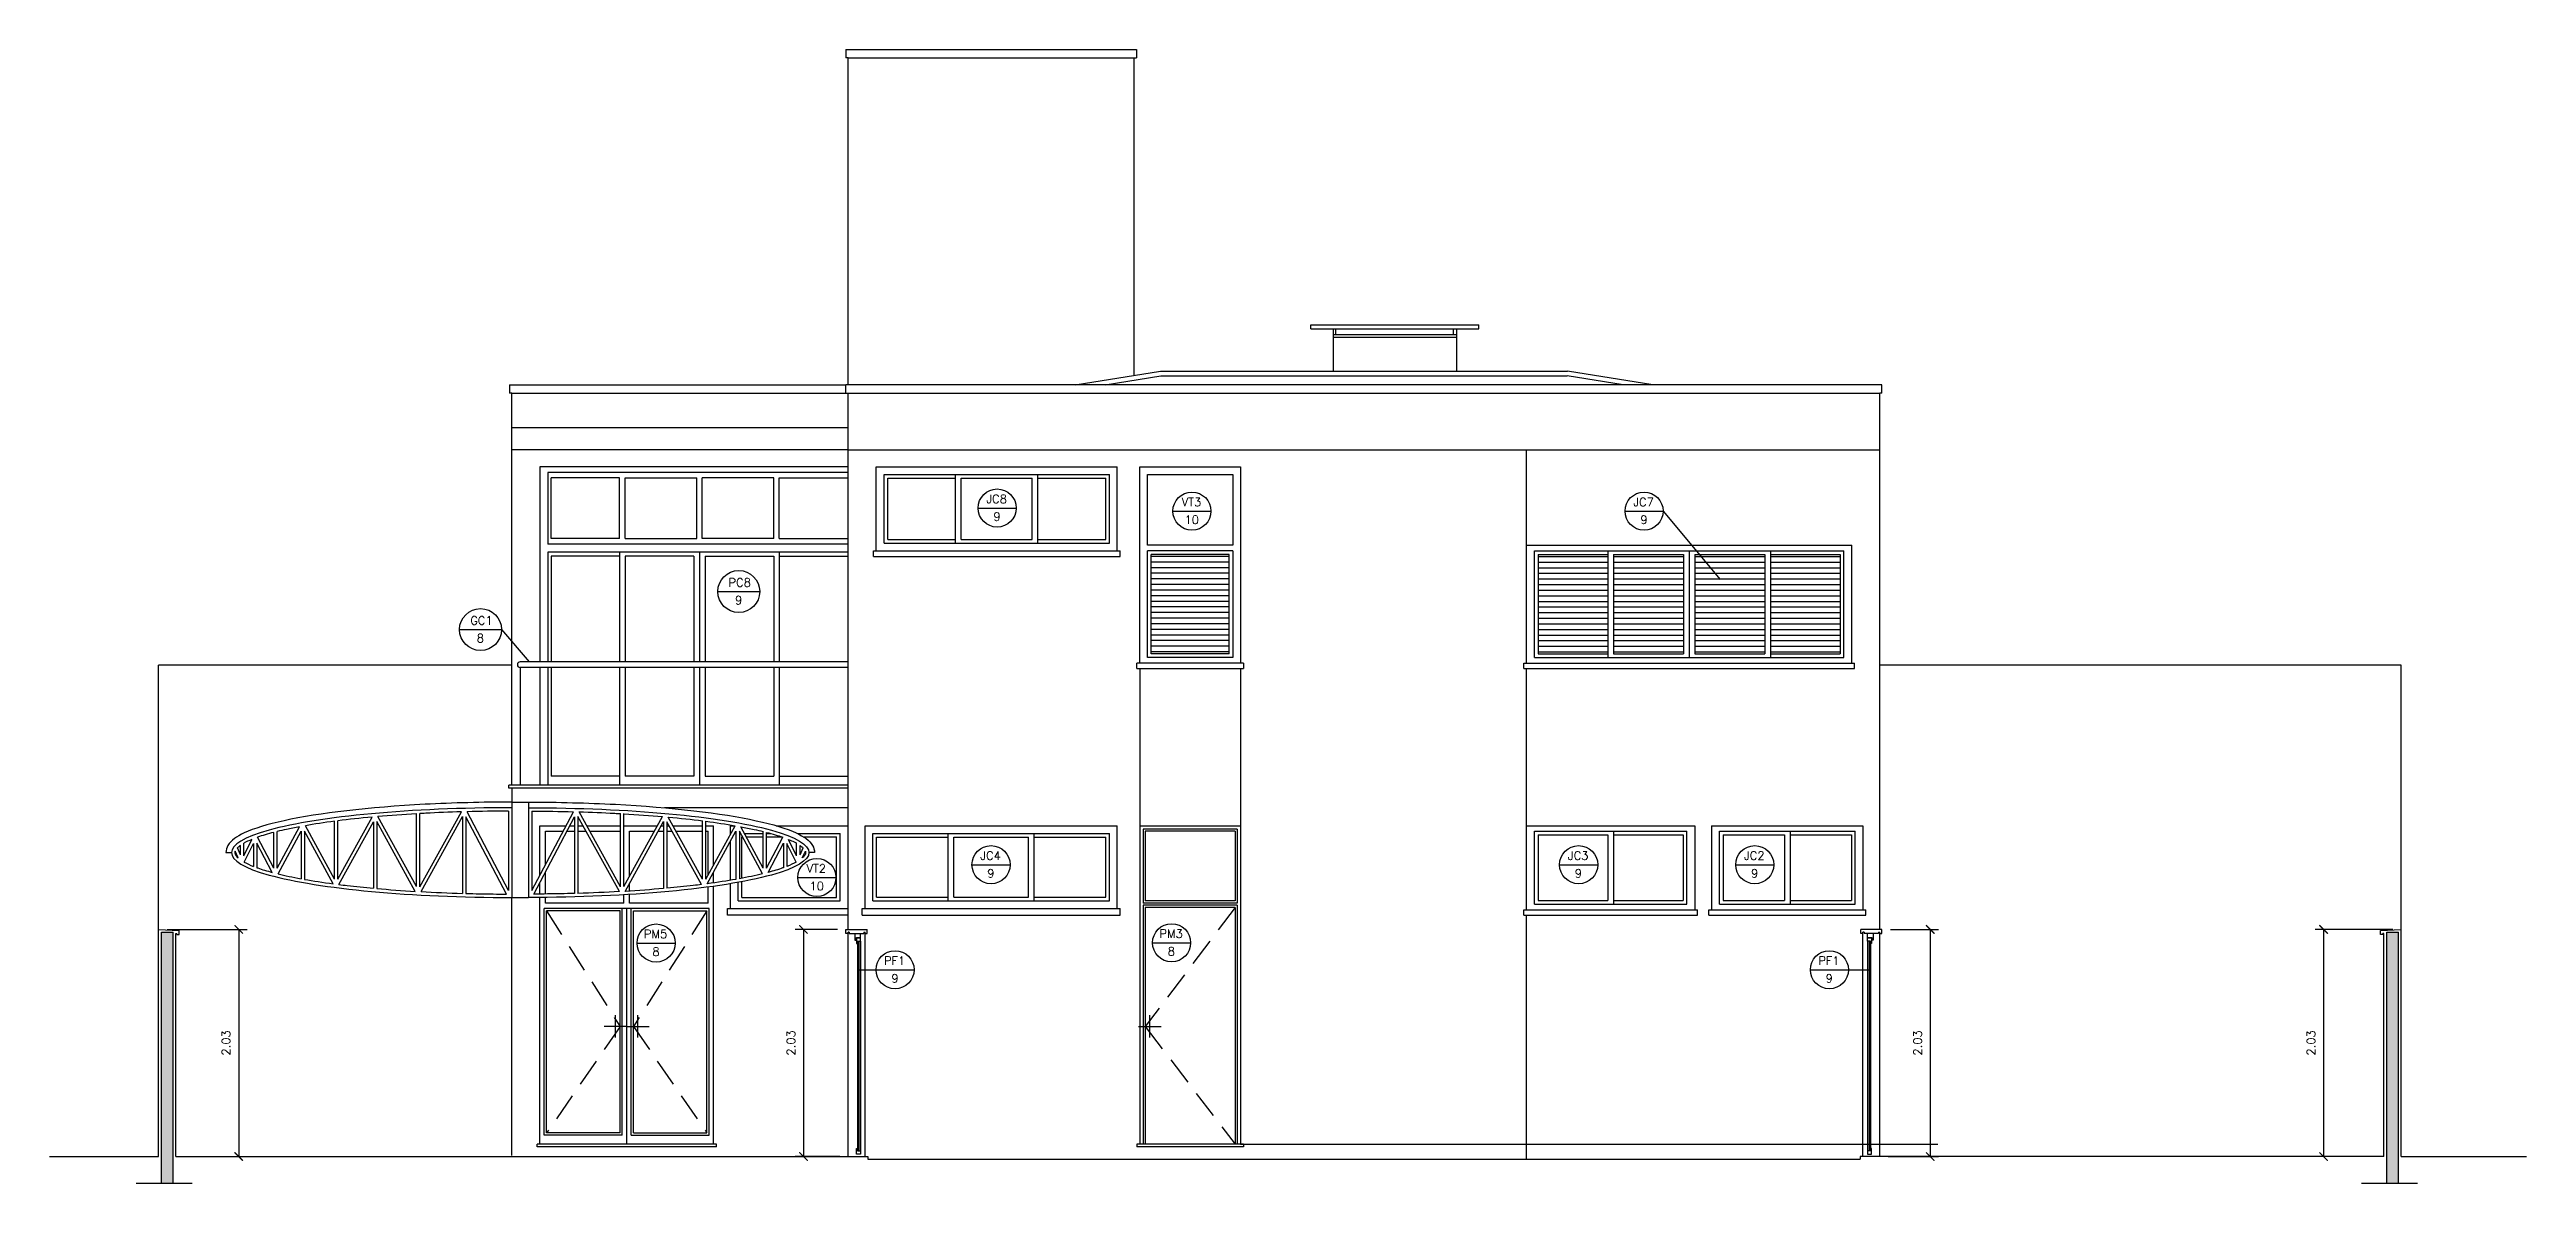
# Model space of a CAD drawing. Header units: millimetres. Extents: x 128 to 761, y 122 to 191.
# Drawn here: x 582.84 to 604.94, y 123.83 to 133.94 of the extents above; entities that cross this region are included whole.
import ezdxf

# ---------------------------------------------------------------- set-up
doc = ezdxf.new("R2010")
doc.units = ezdxf.units.MM
doc.linetypes.add('HIDDEN', pattern=[0.375, 0.25, -0.125])
for name, color, linetype in [('ALV', 5, 'Continuous'), ('CAIX', 2, 'Continuous'), ('CAIXN', 7, 'Continuous'), ('COTAS', 1, 'Continuous'), ('LPROJ', 7, 'HIDDEN'), ('LVISTA', 1, 'Continuous'), ('LVISTA01', 8, 'Continuous'), ('LVISTA02', 1, 'Continuous'), ('LVISTA025', 3, 'Continuous'), ('LVISTA03', 4, 'Continuous'), ('METAL', 5, 'Continuous'), ('NOTAS', 2, 'Continuous'), ('REVEST', 2, 'Continuous'), ('SOLID', 8, 'Continuous')]:
    doc.layers.add(name, color=color, linetype=linetype)
doc.styles.add('60-50', font='romans.shx', dxfattribs={"height": 0.075})
doc.dimstyles.new('50', dxfattribs={"dimtxt": 0.1, "dimasz": 2.5, "dimexe": 1.25, "dimexo": 0.625, "dimgap": 0.075, "dimtad": 1, "dimzin": 0, "dimdsep": 46, "dimtxsty": '60-50', "dimcen": 2.5, "dimclrt": 3, "dimadec": 0, "dimazin": 0, "dimtfac": 1, "dimtmove": 0, "dimatfit": 3, "dimfxl": 1, "dimarcsym": 0})

msp = doc.modelspace()

# ---------------------------------------------------------------- texts
at = {"layer": 'CAIXN', "color": 2, "ltscale": 0.5, "char_height": 0.075, "attachment_point": 5, "style": '60-50'}
for s, insert in [('JC8', (591.2916, 129.9283)), ('VT3', (593.0287, 129.9003)), ('JC7', (597.0611, 129.9003)), ('9', (591.2944, 129.7706)), ('10', (593.0315, 129.7426)), ('9', (597.0639, 129.7426)), ('PC8', (589, 129.1835)), ('9', (588.9902, 129.0259)), ('GC1', (586.6968, 128.8447)), ('8', (586.687, 128.687)), ('VT2', (589.6837, 126.634)), ('JC4', (591.2371, 126.7478)), ('9', (591.2399, 126.5901)), ('JC3', (596.4778, 126.7478)), ('9', (596.4805, 126.5901)), ('JC2', (598.0483, 126.7478)), ('9', (598.0511, 126.5901)), ('10', (589.6865, 126.4763)), ('PM5', (588.25, 126.0497)), ('8', (588.2528, 125.892)), ('PM3', (592.8473, 126.052)), ('8', (592.8501, 125.8943)), ('PF1', (590.3813, 125.8113)), ('PF1', (598.714, 125.8113)), ('9', (590.3841, 125.6536)), ('9', (598.7167, 125.6536))]:
    msp.add_mtext(s, dxfattribs=dict(at, insert=insert))

# ---------------------------------------------------------------- blocks, each defined once
blk = doc.blocks.new('_ARCHTICK')
at = {"color": 0, "linetype": 'ByBlock', "const_width": 0.15}
blk.add_lwpolyline([(-0.5, -0.5), (0.5, 0.5)], dxfattribs=at)
blk = doc.blocks.new('*D518')
at = {"layer": 'COTAS', "color": 0, "lineweight": -2}
for p, q in [((583.893, 126.09), (584.607, 126.09)), ((584.532, 126.09), (584.532, 124.065)), ((584.046, 124.065), (584.607, 124.065))]:
    blk.add_line(p, q, dxfattribs=at)
at = {"layer": 'DEFPOINTS', "color": 0}
for p in [(583.818, 126.09), (583.971, 124.065), (584.532, 124.065)]:
    blk.add_point(p, dxfattribs=at)
at = {"layer": 'COTAS', "color": 0, "lineweight": -2, "xscale": 0.075, "yscale": 0.075, "zscale": 0.075}
for p, rotation in [((584.532, 126.09), 90), ((584.532, 124.065), 270)]:
    blk.add_blockref('_ARCHTICK', p, dxfattribs=dict(at, rotation=rotation))
at = {"layer": 'COTAS', "color": 3, "insert": (584.419, 125.078), "char_height": 0.075, "attachment_point": 5, "rotation": 90, "style": '60-50'}
blk.add_mtext('2.03', dxfattribs=at)
blk = doc.blocks.new('*D519')
at = {"layer": 'COTAS', "color": 0, "lineweight": -2}
for p, q in [((603.743, 126.09), (603.051, 126.09)), ((603.126, 126.09), (603.126, 124.065)), ((603.589, 124.065), (603.051, 124.065))]:
    blk.add_line(p, q, dxfattribs=at)
at = {"layer": 'DEFPOINTS', "color": 0}
for p in [(603.818, 126.09), (603.126, 124.065), (603.664, 124.065)]:
    blk.add_point(p, dxfattribs=at)
at = {"layer": 'COTAS', "color": 0, "lineweight": -2, "xscale": 0.075, "yscale": 0.075, "zscale": 0.075}
for p, rotation in [((603.126, 126.09), 90), ((603.126, 124.065), 270)]:
    blk.add_blockref('_ARCHTICK', p, dxfattribs=dict(at, rotation=rotation))
at = {"layer": 'COTAS', "color": 3, "insert": (603.014, 125.078), "char_height": 0.075, "attachment_point": 5, "rotation": 90, "style": '60-50'}
blk.add_mtext('2.03', dxfattribs=at)
blk = doc.blocks.new('*D520')
at = {"layer": 'COTAS', "color": 0, "lineweight": -2}
for p, q in [((599.263, 126.09), (599.693, 126.09)), ((599.618, 126.09), (599.618, 124.065)), ((599.243, 124.065), (599.693, 124.065))]:
    blk.add_line(p, q, dxfattribs=at)
at = {"layer": 'DEFPOINTS', "color": 0}
for p in [(599.188, 126.09), (599.168, 124.065), (599.618, 124.065)]:
    blk.add_point(p, dxfattribs=at)
at = {"layer": 'COTAS', "color": 0, "lineweight": -2, "xscale": 0.075, "yscale": 0.075, "zscale": 0.075}
for p, rotation in [((599.618, 126.09), 90), ((599.618, 124.065), 270)]:
    blk.add_blockref('_ARCHTICK', p, dxfattribs=dict(at, rotation=rotation))
at = {"layer": 'COTAS', "color": 3, "insert": (599.505, 125.078), "char_height": 0.075, "attachment_point": 5, "rotation": 90, "style": '60-50'}
blk.add_mtext('2.03', dxfattribs=at)
blk = doc.blocks.new('*D521')
at = {"layer": 'COTAS', "color": 0, "lineweight": -2}
for p, q in [((589.873, 126.09), (589.494, 126.09)), ((589.569, 126.09), (589.569, 124.065)), ((589.893, 124.065), (589.494, 124.065))]:
    blk.add_line(p, q, dxfattribs=at)
at = {"layer": 'DEFPOINTS', "color": 0}
for p in [(589.948, 126.09), (589.569, 124.065), (589.968, 124.065)]:
    blk.add_point(p, dxfattribs=at)
at = {"layer": 'COTAS', "color": 0, "lineweight": -2, "xscale": 0.075, "yscale": 0.075, "zscale": 0.075}
for p, rotation in [((589.569, 126.09), 90), ((589.569, 124.065), 270)]:
    blk.add_blockref('_ARCHTICK', p, dxfattribs=dict(at, rotation=rotation))
at = {"layer": 'COTAS', "color": 3, "insert": (589.457, 125.078), "char_height": 0.075, "attachment_point": 5, "rotation": 90, "style": '60-50'}
blk.add_mtext('2.03', dxfattribs=at)

# ---------------------------------------------------------------- dimensions: what is measured, and where the dimension line sits
at = {"layer": 'COTAS'}
for base, p1, p2, picture, middle in [((584.5317130053, 124.0651620173), (583.817647299, 126.0901620173), (583.9713770025, 124.0651620173), '*D518', (584.4192130053, 125.0776620173)), ((589.569208, 124.065162), (589.947647, 126.090163), (589.967647, 124.065162), '*D521', (589.456708, 125.077663)), ((599.617626, 124.065162), (599.187647, 126.090163), (599.167647, 124.065162), '*D520', (599.505126, 125.077663)), ((603.1262277573, 124.0651620173), (603.817647299, 126.0901620173), (603.6639175955, 124.0651620173), '*D519', (603.0137277573, 125.0776620173))]:
    dim = msp.add_linear_dim(base=base, p1=p1, p2=p2, angle=90, dimstyle='50', override={"dimasz": 0.075, "dimexe": 0.075, "dimexo": 0.075, "dimzin": 4, "dimblk1": 'ARCHTICK', "dimblk2": 'ARCHTICK', "dimsah": 1, "dimtofl": 0, "dimtmove": 2}, dxfattribs=at)
    dim.commit()
    dim.dimension.update_dxf_attribs({"geometry": picture, "text_midpoint": middle})

# ---------------------------------------------------------------- hatches: boundary and pattern name
at = {"layer": 'SOLID'}
h = msp.add_hatch(color=256, dxfattribs=at)
h.paths.add_polyline_path([(583.9464, 126.0652), (583.8426, 126.0652), (583.8426, 123.8252), (583.9464, 123.8252)])
h.paths.add_polyline_path([(603.6889, 123.8252), (603.7926, 123.8252), (603.7926, 126.0652), (603.6889, 126.0652)])

# ---------------------------------------------------------------- linework, layer by layer
msp.add_line((593.4676, 124.1752), (599.6844, 124.1752))
at = {"layer": 'ALV'}
for p, q in [((583.8426, 126.0652), (583.9464, 126.0652)), ((583.8426, 123.8252), (583.8426, 126.0652)), ((583.9464, 123.8252), (583.9464, 126.0652)), ((603.6889, 126.0652), (603.7926, 126.0652)), ((603.6889, 123.8252), (603.6889, 126.0652)), ((603.7926, 123.8252), (603.7926, 126.0652))]:
    msp.add_line(p, q, dxfattribs=at)
at = {"layer": 'CAIX'}
for p, q in [((590.0516, 125.9827), (590.0516, 124.1364)), ((590.0616, 125.9852), (590.0616, 124.1164)), ((599.0737, 125.9852), (599.0737, 124.1164)), ((599.0837, 125.9827), (599.0837, 124.1364))]:
    msp.add_line(p, q, dxfattribs=at)
for points in [[(590.0256, 126.0552), (590.0256, 125.9952), (590.0356, 125.9952), (590.0356, 126.0152), (590.0766, 126.0152), (590.0766, 126.0552)], [(599.1097, 126.0552), (599.1097, 125.9952), (599.0997, 125.9952), (599.0997, 126.0152), (599.0587, 126.0152), (599.0587, 126.0552)]]:
    msp.add_lwpolyline(points, dxfattribs=at)
for points in [[(590.0416, 126.0152), (590.0416, 125.9652), (590.0516, 125.9652), (590.0516, 125.9852), (590.0666, 125.9852), (590.0666, 125.9852), (590.0766, 125.9852), (590.0766, 126.0152)], [(599.0937, 126.0152), (599.0937, 125.9652), (599.0837, 125.9652), (599.0837, 125.9852), (599.0687, 125.9852), (599.0687, 125.9852), (599.0587, 125.9852), (599.0587, 126.0152)], [(590.0416, 124.0864), (590.0416, 124.1364), (590.0516, 124.1364), (590.0516, 124.1164), (590.0666, 124.1164), (590.0666, 124.1164), (590.0766, 124.1164), (590.0766, 124.0864)], [(599.0937, 124.0864), (599.0937, 124.1364), (599.0837, 124.1364), (599.0837, 124.1164), (599.0687, 124.1164), (599.0687, 124.1164), (599.0587, 124.1164), (599.0587, 124.0864)]]:
    msp.add_lwpolyline(points, close=True, dxfattribs=at)
at = {"layer": 'CAIXN', "color": 8, "ltscale": 0.5}
for p, q in [((591.1262, 129.8474), (591.4662, 129.8474)), ((592.8633, 129.8195), (593.2033, 129.8195)), ((596.8957, 129.8195), (597.2357, 129.8195)), ((597.2357, 129.8195), (597.7444, 129.2114)), ((588.805, 129.1027), (589.179, 129.1027)), ((586.5018, 128.7638), (586.8758, 128.7638)), ((586.8758, 128.7638), (587.1219, 128.4752)), ((591.0717, 126.6669), (591.4117, 126.6669)), ((596.3124, 126.6669), (596.6524, 126.6669)), ((597.8829, 126.6669), (598.2229, 126.6669)), ((589.5183, 126.5532), (589.8583, 126.5532)), ((588.0846, 125.9688), (588.4246, 125.9688)), ((592.6819, 125.9711), (593.0219, 125.9711)), ((590.0616, 125.7304), (590.5559, 125.7304)), ((598.5486, 125.7304), (599.0737, 125.7304))]:
    msp.add_line(p, q, dxfattribs=at)
for centre, radius in [((591.2962, 129.8474), 0.17), ((593.0333, 129.8195), 0.17), ((597.0657, 129.8195), 0.17), ((588.992, 129.1027), 0.187), ((586.6888, 128.7638), 0.187), ((591.2417, 126.6669), 0.17), ((596.4824, 126.6669), 0.17), ((598.0529, 126.6669), 0.17), ((589.6883, 126.5532), 0.17), ((588.2546, 125.9688), 0.17), ((592.8519, 125.9711), 0.17), ((590.3859, 125.7304), 0.17), ((598.7186, 125.7304), 0.17)]:
    msp.add_circle(centre, radius, dxfattribs=at)
at = {"layer": 'LPROJ'}
for p, q in [((587.2776, 126.2552), (587.9326, 125.2252)), ((588.7076, 126.2552), (588.0526, 125.2252)), ((593.4176, 126.2852), (592.6176, 125.2252)), ((587.9326, 125.2252), (587.2776, 124.2752)), ((588.0526, 125.2252), (588.7076, 124.2752)), ((592.6176, 125.2252), (593.4176, 124.1752))]:
    msp.add_line(p, q, dxfattribs=at)
at = {"layer": 'LVISTA'}
for p, q in [((589.9676, 133.8602), (592.5176, 133.8602)), ((594.2926, 131.4452), (595.3926, 131.4452)), ((594.3176, 131.3952), (594.3176, 131.4452)), ((595.3676, 131.3952), (595.3676, 131.4452)), ((594.2926, 131.3952), (595.3926, 131.3952)), ((594.2926, 131.3702), (595.3926, 131.3702))]:
    msp.add_line(p, q, dxfattribs=at)
at = {"layer": 'LVISTA01'}
for p, q in [((586.9676, 130.8702), (589.9476, 130.8702)), ((589.9676, 130.3652), (599.1676, 130.3652)), ((596.0176, 129.5152), (596.0176, 130.3652)), ((587.2876, 130.1652), (587.2876, 129.5252)), ((589.9676, 130.1652), (587.2876, 130.1652)), ((587.9295, 130.1152), (587.3201, 130.1152)), ((587.3201, 129.5752), (587.3201, 130.1152)), ((587.9295, 129.5752), (587.9295, 130.1152)), ((587.9795, 129.5752), (587.9795, 130.1152)), ((587.9795, 130.1152), (588.6164, 130.1152)), ((588.6164, 129.5752), (588.6164, 130.1152)), ((589.3033, 130.1152), (588.6664, 130.1152)), ((588.6664, 129.5752), (588.6664, 130.1152)), ((589.3033, 129.5752), (589.3033, 130.1152)), ((589.3533, 130.1152), (589.9626, 130.1152)), ((589.3533, 129.5752), (589.3533, 130.1152)), ((590.2876, 130.1452), (592.2976, 130.1452)), ((590.2876, 129.5352), (590.2876, 130.1452)), ((590.3201, 129.5677), (590.3201, 130.1127)), ((590.3201, 130.1127), (590.926, 130.1127)), ((590.926, 129.5352), (590.926, 130.1452)), ((590.976, 129.5677), (590.976, 130.1127)), ((590.976, 130.1127), (591.6093, 130.1127)), ((591.6093, 129.5677), (591.6093, 130.1127)), ((591.6593, 129.5352), (591.6593, 130.1452)), ((591.6593, 130.1127), (592.2651, 130.1127)), ((592.2651, 129.5677), (592.2651, 130.1127)), ((592.2976, 129.5352), (592.2976, 130.1452)), ((592.6376, 130.1452), (593.3976, 130.1452)), ((592.6376, 129.5152), (592.6376, 130.1452)), ((593.3976, 130.1452), (593.3976, 129.5152)), ((589.9676, 129.5252), (587.2876, 129.5252)), ((589.9676, 129.4552), (587.2876, 129.4552)), ((587.2876, 129.4552), (587.2876, 128.4752)), ((587.9295, 129.5752), (587.3201, 129.5752)), ((587.9295, 129.4552), (587.9295, 128.4752)), ((587.9795, 129.5752), (588.6164, 129.5752)), ((588.6414, 129.4552), (588.6414, 128.4752)), ((589.3033, 129.5752), (588.6664, 129.5752)), ((589.3533, 129.5752), (589.9626, 129.5752)), ((589.3533, 129.4552), (589.3533, 128.4752)), ((590.2876, 129.5352), (592.2976, 129.5352)), ((590.3201, 129.5677), (590.926, 129.5677)), ((590.976, 129.5677), (591.6093, 129.5677)), ((591.6593, 129.5677), (592.2651, 129.5677)), ((593.3976, 129.5152), (592.6376, 129.5152)), ((592.6376, 128.5152), (592.6376, 129.4652)), ((593.3976, 129.4652), (592.6376, 129.4652)), ((593.3976, 129.4652), (593.3976, 128.5152)), ((596.0876, 129.4652), (598.8476, 129.4652)), ((596.0876, 128.5152), (596.0876, 129.4652)), ((596.7426, 129.4652), (596.7426, 128.5152)), ((597.4676, 129.4652), (597.4676, 128.5152)), ((598.1926, 129.4652), (598.1926, 128.5152)), ((598.8476, 128.5152), (598.8476, 129.4652)), ((587.3201, 129.4192), (587.3201, 128.4752)), ((587.9295, 129.4192), (587.3201, 129.4192)), ((588.5914, 129.4192), (587.9795, 129.4192)), ((587.9795, 129.4192), (587.9795, 128.4752)), ((588.5914, 129.4192), (588.5914, 128.4752)), ((588.6914, 129.4192), (589.3033, 129.4192)), ((588.6914, 129.4192), (588.6914, 128.4752)), ((589.3033, 129.4192), (589.3033, 128.4752)), ((589.3533, 129.4192), (589.9626, 129.4192)), ((592.6704, 128.5477), (592.6704, 129.4327)), ((593.3649, 129.4327), (592.6704, 129.4327)), ((593.3649, 129.4152), (592.6704, 129.4152)), ((593.3649, 129.3652), (592.6704, 129.3652)), ((593.3649, 129.3152), (592.6704, 129.3152)), ((593.3649, 129.2652), (592.6704, 129.2652)), ((593.3649, 128.5477), (593.3649, 129.4327)), ((596.1201, 129.4327), (596.1201, 128.5477)), ((596.1201, 129.4327), (596.7426, 129.4327)), ((596.1201, 129.4152), (596.7426, 129.4152)), ((596.1201, 129.3652), (596.7426, 129.3652)), ((596.1201, 129.3152), (596.7426, 129.3152)), ((596.1201, 129.2652), (596.7426, 129.2652)), ((596.7926, 129.4327), (596.7926, 128.5477)), ((596.7926, 129.4327), (597.4176, 129.4327)), ((596.7926, 129.4152), (597.4176, 129.4152)), ((596.7926, 129.3652), (597.4176, 129.3652)), ((596.7926, 129.3152), (597.4176, 129.3152)), ((596.7926, 129.2652), (597.4176, 129.2652)), ((597.4176, 129.4327), (597.4176, 128.5477)), ((597.5176, 129.4327), (597.5176, 128.5477)), ((597.5176, 129.4327), (598.1426, 129.4327)), ((597.5176, 129.4152), (598.1426, 129.4152)), ((597.5176, 129.3652), (598.1426, 129.3652)), ((597.5176, 129.3152), (598.1426, 129.3152)), ((597.5176, 129.2652), (598.1426, 129.2652)), ((598.1426, 129.4327), (598.1426, 128.5477)), ((598.1926, 129.4327), (598.8151, 129.4327)), ((598.1926, 129.4152), (598.8151, 129.4152)), ((598.1926, 129.3652), (598.8151, 129.3652)), ((598.1926, 129.3152), (598.8151, 129.3152)), ((598.1926, 129.2652), (598.8151, 129.2652)), ((598.8151, 129.4327), (598.8151, 128.5477)), ((593.3649, 129.2152), (592.6704, 129.2152)), ((593.3649, 129.1652), (592.6704, 129.1652)), ((593.3649, 129.1152), (592.6704, 129.1152)), ((593.3649, 129.0652), (592.6704, 129.0652)), ((593.3649, 129.0152), (592.6704, 129.0152)), ((596.1201, 129.2152), (596.7426, 129.2152)), ((596.1201, 129.1652), (596.7426, 129.1652)), ((596.1201, 129.1152), (596.7426, 129.1152)), ((596.1201, 129.0652), (596.7426, 129.0652)), ((596.1201, 129.0152), (596.7426, 129.0152)), ((596.7926, 129.2152), (597.4176, 129.2152)), ((596.7926, 129.1652), (597.4176, 129.1652)), ((596.7926, 129.1152), (597.4176, 129.1152)), ((596.7926, 129.0652), (597.4176, 129.0652)), ((596.7926, 129.0152), (597.4176, 129.0152)), ((597.5176, 129.2152), (598.1426, 129.2152)), ((597.5176, 129.1652), (598.1426, 129.1652)), ((597.5176, 129.1152), (598.1426, 129.1152)), ((597.5176, 129.0652), (598.1426, 129.0652)), ((597.5176, 129.0152), (598.1426, 129.0152)), ((598.1926, 129.2152), (598.8151, 129.2152)), ((598.1926, 129.1652), (598.8151, 129.1652)), ((598.1926, 129.1152), (598.8151, 129.1152)), ((598.1926, 129.0652), (598.8151, 129.0652)), ((598.1926, 129.0152), (598.8151, 129.0152)), ((593.3649, 128.9652), (592.6704, 128.9652)), ((593.3649, 128.9152), (592.6704, 128.9152)), ((593.3649, 128.8652), (592.6704, 128.8652)), ((593.3649, 128.8152), (592.6704, 128.8152)), ((596.1201, 128.9652), (596.7426, 128.9652)), ((596.1201, 128.9152), (596.7426, 128.9152)), ((596.1201, 128.8652), (596.7426, 128.8652)), ((596.1201, 128.8152), (596.7426, 128.8152)), ((596.7926, 128.9652), (597.4176, 128.9652)), ((596.7926, 128.9152), (597.4176, 128.9152)), ((596.7926, 128.8652), (597.4176, 128.8652)), ((596.7926, 128.8152), (597.4176, 128.8152)), ((597.5176, 128.9652), (598.1426, 128.9652)), ((597.5176, 128.9152), (598.1426, 128.9152)), ((597.5176, 128.8652), (598.1426, 128.8652)), ((597.5176, 128.8152), (598.1426, 128.8152)), ((598.1926, 128.9652), (598.8151, 128.9652)), ((598.1926, 128.9152), (598.8151, 128.9152)), ((598.1926, 128.8652), (598.8151, 128.8652)), ((598.1926, 128.8152), (598.8151, 128.8152)), ((593.3649, 128.7652), (592.6704, 128.7652)), ((593.3649, 128.7152), (592.6704, 128.7152)), ((593.3649, 128.6652), (592.6704, 128.6652)), ((593.3649, 128.6152), (592.6704, 128.6152)), ((596.1201, 128.7652), (596.7426, 128.7652)), ((596.1201, 128.7152), (596.7426, 128.7152)), ((596.1201, 128.6652), (596.7426, 128.6652)), ((596.1201, 128.6152), (596.7426, 128.6152)), ((596.7926, 128.7652), (597.4176, 128.7652)), ((596.7926, 128.7152), (597.4176, 128.7152)), ((596.7926, 128.6652), (597.4176, 128.6652)), ((596.7926, 128.6152), (597.4176, 128.6152)), ((597.5176, 128.7652), (598.1426, 128.7652)), ((597.5176, 128.7152), (598.1426, 128.7152)), ((597.5176, 128.6652), (598.1426, 128.6652)), ((597.5176, 128.6152), (598.1426, 128.6152)), ((598.1926, 128.7652), (598.8151, 128.7652)), ((598.1926, 128.7152), (598.8151, 128.7152)), ((598.1926, 128.6652), (598.8151, 128.6652)), ((598.1926, 128.6152), (598.8151, 128.6152)), ((583.8176, 126.0902), (583.8176, 128.4452)), ((586.9676, 128.4452), (583.8176, 128.4452)), ((587.2876, 128.4252), (587.2876, 127.3752)), ((587.3201, 128.4252), (587.3201, 127.4552)), ((587.9295, 128.4252), (587.9295, 127.3752)), ((587.9795, 128.4252), (587.9795, 127.4552)), ((588.5914, 128.4252), (588.5914, 127.4552)), ((588.6414, 128.4252), (588.6414, 127.3752)), ((588.6914, 128.4252), (588.6914, 127.4552)), ((589.3033, 128.4252), (589.3033, 127.4552)), ((589.3533, 128.4252), (589.3533, 127.3752)), ((592.5676, 128.4164), (592.5676, 127.0152)), ((593.3976, 128.5152), (592.6376, 128.5152)), ((593.3649, 128.5652), (592.6704, 128.5652)), ((593.3649, 128.5477), (592.6704, 128.5477)), ((593.4676, 128.4164), (593.4676, 127.0152)), ((596.0176, 127.0152), (596.0176, 128.4164)), ((596.0876, 128.5152), (598.8476, 128.5152)), ((596.1201, 128.5652), (596.7426, 128.5652)), ((596.1201, 128.5477), (596.7426, 128.5477)), ((596.7926, 128.5652), (597.4176, 128.5652)), ((596.7926, 128.5477), (597.4176, 128.5477)), ((597.5176, 128.5652), (598.1426, 128.5652)), ((597.5176, 128.5477), (598.1426, 128.5477)), ((598.1926, 128.5652), (598.8151, 128.5652)), ((598.1926, 128.5477), (598.8151, 128.5477)), ((603.8176, 128.4452), (599.1676, 128.4452)), ((603.8176, 126.0902), (603.8176, 128.4452)), ((587.9295, 127.4552), (587.3201, 127.4552)), ((588.5914, 127.4552), (587.9795, 127.4552)), ((588.6914, 127.4552), (589.3033, 127.4552)), ((589.3533, 127.4552), (589.9626, 127.4552)), ((590.1876, 126.9452), (592.2976, 126.9452)), ((590.1876, 126.3452), (590.1876, 126.9452)), ((590.2201, 126.3777), (590.2201, 126.9127)), ((590.2201, 126.9127), (590.8593, 126.9127)), ((590.8593, 126.3452), (590.8593, 126.9452)), ((590.9093, 126.3777), (590.9093, 126.9127)), ((590.9093, 126.9127), (591.576, 126.9127)), ((591.576, 126.3777), (591.576, 126.9127)), ((591.626, 126.3452), (591.626, 126.9452)), ((591.626, 126.9127), (592.2651, 126.9127)), ((592.2651, 126.3777), (592.2651, 126.9127)), ((592.2976, 126.3452), (592.2976, 126.9452)), ((592.5676, 127.0152), (593.4676, 127.0152)), ((592.5676, 127.0152), (592.5676, 124.1752)), ((593.4376, 126.9852), (592.5976, 126.9852)), ((592.5976, 126.9852), (592.5976, 126.3252)), ((593.4176, 126.9652), (592.6176, 126.9652)), ((592.6176, 126.9652), (592.6176, 126.3452)), ((593.4176, 126.9652), (593.4176, 126.3452)), ((593.4376, 126.9852), (593.4376, 126.3252)), ((593.4676, 127.0152), (593.4676, 124.1752)), ((596.0876, 126.3152), (596.0876, 126.9652)), ((596.0876, 126.9652), (597.4476, 126.9652)), ((596.1201, 126.9327), (596.1201, 126.3477)), ((596.1201, 126.9327), (596.7426, 126.9327)), ((596.7426, 126.9327), (596.7426, 126.3477)), ((596.7926, 126.9652), (596.7926, 126.3152)), ((596.7926, 126.9327), (597.4151, 126.9327)), ((597.4151, 126.9327), (597.4151, 126.3477)), ((597.4476, 126.3152), (597.4476, 126.9652)), ((597.7376, 126.3152), (597.7376, 126.9652)), ((597.7376, 126.9652), (598.9476, 126.9652)), ((597.7701, 126.9327), (597.7701, 126.3477)), ((597.7701, 126.9327), (598.3176, 126.9327)), ((598.3176, 126.9327), (598.3176, 126.3477)), ((598.3676, 126.9652), (598.3676, 126.3152)), ((598.3676, 126.9327), (598.9151, 126.9327)), ((598.9151, 126.9327), (598.9151, 126.3477)), ((598.9476, 126.3152), (598.9476, 126.9652)), ((590.2201, 126.3777), (590.8593, 126.3777)), ((590.9093, 126.3777), (591.576, 126.3777)), ((591.626, 126.3777), (592.2651, 126.3777)), ((590.1876, 126.3452), (592.2976, 126.3452)), ((593.4376, 126.3252), (592.5976, 126.3252)), ((592.5976, 126.3052), (592.5976, 124.1752)), ((593.4376, 126.3052), (592.5976, 126.3052)), ((593.4176, 126.3452), (592.6176, 126.3452)), ((593.4176, 126.2852), (592.6176, 126.2852)), ((592.6176, 126.2852), (592.6176, 124.1752)), ((593.4176, 126.2852), (593.4176, 124.1752)), ((593.4376, 126.3052), (593.4376, 124.1752)), ((596.0176, 124.0402), (596.0176, 126.2164)), ((596.0876, 126.3152), (597.4476, 126.3152)), ((596.1201, 126.3477), (596.7426, 126.3477)), ((596.7926, 126.3477), (597.4151, 126.3477)), ((597.7376, 126.3152), (598.9476, 126.3152)), ((597.7701, 126.3477), (598.3176, 126.3477)), ((598.3676, 126.3477), (598.9151, 126.3477))]:
    msp.add_line(p, q, dxfattribs=at)
at = {"layer": 'LVISTA02'}
for p, q in [((592.2586, 130.9452), (592.7565, 131.0261)), ((592.7565, 131.0261), (596.3808, 131.0261)), ((596.8787, 130.9452), (596.3808, 131.0261)), ((589.9676, 130.8702), (599.1676, 130.8702)), ((587.2176, 130.2152), (587.2176, 128.4752)), ((589.9676, 130.2152), (587.2176, 130.2152)), ((590.2176, 129.4652), (590.2176, 130.2152)), ((590.2176, 130.2152), (592.3676, 130.2152)), ((592.3676, 129.4652), (592.3676, 130.2152)), ((592.5676, 128.4652), (592.5676, 130.2152)), ((592.5676, 130.2152), (593.4676, 130.2152)), ((593.4676, 130.2152), (593.4676, 128.4652)), ((596.0176, 129.5152), (598.9176, 129.5152)), ((596.0176, 128.4652), (596.0176, 129.5152)), ((598.9176, 128.4652), (598.9176, 129.5152)), ((589.9676, 128.4752), (587.0426, 128.4752)), ((587.0426, 128.4252), (587.0426, 127.3752)), ((589.9676, 128.4252), (587.0426, 128.4252)), ((587.2176, 128.4252), (587.2176, 127.3752)), ((589.9676, 127.3502), (586.9676, 127.3502)), ((587.2176, 127.0152), (587.4515, 127.0152)), ((587.2176, 126.5702), (587.2176, 127.0152)), ((587.2676, 126.9652), (587.4252, 126.9652)), ((587.2676, 126.6653), (587.2676, 126.9652)), ((587.4591, 126.9652), (587.5265, 126.9652)), ((587.4853, 127.0152), (587.5265, 127.0152)), ((587.5565, 127.0152), (587.6014, 127.0152)), ((587.5565, 126.9652), (587.6291, 126.9652)), ((587.6357, 127.0152), (587.9371, 127.0152)), ((587.6634, 126.9652), (587.9371, 126.9652)), ((587.9671, 127.0152), (588.2674, 127.0152)), ((587.9671, 126.9652), (587.9676, 126.9652)), ((588.0176, 126.9652), (588.2398, 126.9652)), ((588.0176, 126.5633), (588.0176, 126.9652)), ((588.274, 126.9652), (588.3216, 126.9652)), ((588.3017, 127.0152), (588.3216, 127.0152)), ((588.3516, 127.0152), (588.3711, 127.0152)), ((588.3516, 126.9652), (588.3986, 126.9652)), ((588.4054, 127.0152), (588.6683, 127.0152)), ((588.4328, 126.9652), (588.6683, 126.9652)), ((588.6983, 127.0152), (588.7676, 127.0152)), ((588.6983, 126.9652), (588.7176, 126.9652)), ((588.7176, 126.573), (588.7176, 126.9652)), ((588.7676, 126.6647), (588.7676, 127.0152)), ((588.9176, 127.0152), (588.9588, 127.0152)), ((588.9176, 126.9396), (588.9176, 127.0152)), ((588.9176, 126.5281), (588.9176, 126.877)), ((588.9971, 126.9452), (589.0087, 126.9452)), ((589.0204, 126.9152), (589.0248, 126.9152)), ((589.0204, 126.5464), (589.0204, 126.9152)), ((589.0427, 126.9452), (589.2096, 126.9452)), ((589.0589, 126.9152), (589.2096, 126.9152)), ((589.2396, 126.9452), (589.2784, 126.9452)), ((589.2396, 126.9152), (589.3754, 126.9152)), ((589.325, 127.0152), (589.9676, 127.0152)), ((589.5143, 126.9452), (589.8976, 126.9452)), ((589.5694, 126.9152), (589.8649, 126.9152)), ((589.8649, 126.3752), (589.8649, 126.9152)), ((589.8976, 126.3452), (589.8976, 126.9452)), ((590.1176, 126.2752), (590.1176, 127.0152)), ((590.1176, 127.0152), (592.3676, 127.0152)), ((592.3676, 126.2752), (592.3676, 127.0152)), ((596.0176, 127.0152), (597.5176, 127.0152)), ((596.0176, 126.2652), (596.0176, 127.0152)), ((597.5176, 127.0152), (597.5176, 126.2652)), ((597.6676, 127.0152), (597.6676, 126.2652)), ((597.6676, 127.0152), (599.0176, 127.0152)), ((599.0176, 127.0152), (599.0176, 126.2652)), ((587.2676, 126.4059), (587.2676, 126.6008)), ((588.7676, 126.505), (588.7676, 126.602)), ((587.2176, 126.4055), (587.2176, 126.5057)), ((587.2176, 124.1752), (587.2176, 126.3755)), ((587.2676, 126.3252), (587.2676, 126.3759)), ((587.9676, 126.3252), (587.9676, 126.399)), ((588.0176, 126.4321), (588.0176, 126.5013)), ((588.0176, 126.3252), (588.0176, 126.402)), ((588.7176, 126.4981), (588.7176, 126.5104)), ((588.7176, 126.3252), (588.7176, 126.4678)), ((588.7676, 124.1752), (588.7676, 126.4747)), ((588.9176, 126.2752), (588.9176, 126.4976)), ((588.9876, 126.3452), (588.9876, 126.5097)), ((589.0204, 126.3752), (589.0204, 126.5157)), ((589.0204, 126.3752), (589.8649, 126.3752)), ((588.7276, 126.2752), (587.2576, 126.2752)), ((587.2576, 124.2552), (587.2576, 126.2752)), ((587.9676, 126.3252), (587.2676, 126.3252)), ((587.2776, 124.2752), (587.2776, 126.2552)), ((587.9326, 126.2552), (587.2776, 126.2552)), ((587.9326, 124.2752), (587.9326, 126.2552)), ((587.9526, 124.2552), (587.9526, 126.2752)), ((587.9926, 124.1752), (587.9926, 126.2752)), ((588.7176, 126.3252), (588.0176, 126.3252)), ((588.0326, 124.2552), (588.0326, 126.2752)), ((588.0526, 124.2752), (588.0526, 126.2552)), ((588.0526, 126.2552), (588.7076, 126.2552)), ((588.7076, 124.2752), (588.7076, 126.2552)), ((588.7276, 124.2552), (588.7276, 126.2752)), ((588.8926, 126.2752), (589.9676, 126.2752)), ((588.8926, 126.2164), (588.8926, 126.2752)), ((589.9676, 126.2164), (588.8926, 126.2164)), ((588.9876, 126.3452), (589.8976, 126.3452)), ((590.0766, 125.9852), (590.0766, 124.1164)), ((590.1176, 124.0652), (590.1176, 126.0552)), ((599.0176, 124.0652), (599.0176, 126.0552)), ((599.0587, 125.9852), (599.0587, 124.1164)), ((587.9526, 124.2552), (587.2576, 124.2552)), ((587.9326, 124.2752), (587.2776, 124.2752)), ((588.0326, 124.2552), (588.7276, 124.2552)), ((588.0526, 124.2752), (588.7076, 124.2752))]:
    msp.add_line(p, q, dxfattribs=at)
at = {"layer": 'LVISTA02', "color": 2}
for p, q in [((590.1926, 129.4652), (592.3926, 129.4652)), ((590.1926, 129.4164), (590.1926, 129.4652)), ((592.3926, 129.4164), (592.3926, 129.4652)), ((590.1926, 129.4164), (592.3926, 129.4164)), ((593.4926, 128.4652), (592.5426, 128.4652)), ((592.5426, 128.4164), (592.5426, 128.4652)), ((592.5426, 128.4164), (593.4926, 128.4164)), ((593.4926, 128.4652), (593.4926, 128.4164)), ((595.9926, 128.4652), (598.9426, 128.4652)), ((595.9926, 128.4164), (595.9926, 128.4652)), ((595.9926, 128.4164), (598.9426, 128.4164)), ((598.9426, 128.4164), (598.9426, 128.4652)), ((590.0926, 126.2752), (592.3926, 126.2752)), ((590.0926, 126.2164), (590.0926, 126.2752)), ((590.0926, 126.2164), (592.3926, 126.2164)), ((592.3926, 126.2164), (592.3926, 126.2752)), ((595.9926, 126.2652), (597.5426, 126.2652)), ((595.9926, 126.2164), (595.9926, 126.2652)), ((595.9926, 126.2164), (597.5426, 126.2164)), ((597.5426, 126.2164), (597.5426, 126.2652)), ((597.6426, 126.2652), (599.0426, 126.2652)), ((597.6426, 126.2164), (597.6426, 126.2652)), ((597.6426, 126.2164), (599.0426, 126.2164)), ((599.0426, 126.2164), (599.0426, 126.2652))]:
    msp.add_line(p, q, dxfattribs=at)
at = {"layer": 'LVISTA02'}
msp.add_arc((587.0426, 128.4502), 0.025, 90, 270, dxfattribs=at)
at = {"layer": 'LVISTA025'}
for p, q in [((586.9476, 130.9452), (589.9476, 130.9452)), ((586.9476, 130.9452), (586.9476, 130.8702)), ((586.9676, 130.8702), (586.9476, 130.8702)), ((586.9676, 130.5652), (586.9676, 130.8702)), ((586.9676, 127.3752), (586.9676, 130.3652)), ((589.9676, 127.3752), (586.9426, 127.3752)), ((586.9426, 127.3502), (586.9426, 127.3752)), ((586.9676, 127.3502), (586.9426, 127.3502)), ((586.9676, 127.3502), (586.9676, 127.2152)), ((589.9676, 127.1752), (588.329, 127.1752)), ((586.9676, 124.0752), (586.9676, 126.3752)), ((588.7926, 124.1752), (587.1926, 124.1752)), ((587.1926, 124.1502), (587.1926, 124.1752)), ((588.7926, 124.1502), (587.1926, 124.1502)), ((588.7926, 124.1502), (588.7926, 124.1752))]:
    msp.add_line(p, q, dxfattribs=at)
at = {"layer": 'LVISTA03'}
for p, q in [((589.9476, 133.9352), (592.5376, 133.9352)), ((589.9476, 133.9352), (589.9476, 133.8602)), ((592.5376, 133.9352), (592.5376, 133.8602)), ((589.9676, 133.8602), (589.9476, 133.8602)), ((589.9676, 131.0011), (589.9676, 133.8602)), ((589.9676, 130.9452), (589.9676, 133.8602)), ((592.5176, 131.0304), (592.5176, 133.8602)), ((592.5176, 133.8602), (592.5376, 133.8602)), ((586.9676, 130.5652), (589.9676, 130.5652)), ((586.9676, 130.3652), (586.9676, 130.5652)), ((589.9676, 130.3652), (586.9676, 130.3652))]:
    msp.add_line(p, q, dxfattribs=at)
at = {"layer": 'LVISTA03', "color": 2}
for p, q in [((594.0926, 131.4802), (595.5926, 131.4802)), ((594.0926, 131.4452), (594.0926, 131.4802)), ((594.0926, 131.4452), (594.2926, 131.4452)), ((594.2926, 131.4452), (594.2926, 131.0687)), ((595.3926, 131.4452), (595.3926, 131.0687)), ((595.3926, 131.4452), (595.5926, 131.4452)), ((595.5926, 131.4452), (595.5926, 131.4802))]:
    msp.add_line(p, q, dxfattribs=at)
at = {"layer": 'LVISTA03', "color": 5}
for p, q in [((591.9931, 130.9452), (592.753, 131.0687)), ((592.753, 131.0687), (596.3842, 131.0687)), ((597.1441, 130.9452), (596.3842, 131.0687)), ((589.9676, 130.5652), (589.9676, 130.5652))]:
    msp.add_line(p, q, dxfattribs=at)
at = {"layer": 'LVISTA03', "color": 6}
for p, q in [((599.1876, 130.9452), (589.9476, 130.9452)), ((589.9476, 130.8702), (589.9476, 130.9452)), ((589.9476, 130.8702), (589.9676, 130.8702)), ((589.9676, 126.0902), (589.9676, 130.8702)), ((599.1676, 126.0902), (599.1676, 130.8702)), ((599.1876, 130.8702), (599.1676, 130.8702)), ((599.1876, 130.8702), (599.1876, 130.9452)), ((599.1676, 130.5652), (599.1676, 130.5652)), ((586.9676, 127.2252), (587.1176, 127.2252)), ((586.9676, 127.2252), (586.9676, 126.3752)), ((587.1176, 127.2252), (587.1176, 126.3752)), ((584.4183, 126.7752), (584.4676, 126.7752)), ((589.667, 126.7752), (589.6176, 126.7752)), ((586.9676, 126.3752), (587.1176, 126.3752)), ((589.9676, 124.0652), (589.9676, 126.0552)), ((599.1676, 124.0652), (599.1676, 126.0552))]:
    msp.add_line(p, q, dxfattribs=at)
for points in [[(586.9676, 127.2252), (586.7055, 127.2252), (586.4434, 127.2185), (585.695, 127.1797), (585.2495, 127.1282), (584.7877, 127.0269), (584.6684, 126.9907), (584.5133, 126.9183), (584.4634, 126.8853), (584.4245, 126.8193), (584.4185, 126.7972), (584.4183, 126.7752)], [(587.1176, 127.2252), (587.3798, 127.2252), (587.6419, 127.2185), (588.3903, 127.1797), (588.8358, 127.1282), (589.2976, 127.0269), (589.4169, 126.9907), (589.572, 126.9183), (589.6219, 126.8853), (589.6608, 126.8193), (589.6668, 126.7972), (589.667, 126.7752)]]:
    msp.add_open_spline(points, degree=3, knots=[7.8539816, 7.8539816, 7.8539816, 7.8539816, 8.1675286, 8.1675286, 8.7946225, 8.7946225, 9.0944595, 9.0944595, 9.3309662, 9.3309662, 9.4244721, 9.4244721, 9.4244721, 9.4244721], dxfattribs=at)
at = {"layer": 'METAL', "color": 1}
for p, q in [((585.387, 126.5375), (585.387, 127.0565)), ((585.417, 126.5371), (585.722, 127.0917)), ((585.417, 126.5371), (585.417, 127.0585)), ((585.4257, 126.4906), (585.7337, 127.0507)), ((585.7337, 127.0507), (585.7337, 126.4574)), ((585.7637, 127.0511), (585.7637, 126.4548)), ((586.1072, 126.4297), (585.7637, 127.0511)), ((586.1182, 126.4718), (585.7731, 127.0963)), ((586.1182, 126.4718), (586.1182, 127.1222)), ((586.1482, 126.4706), (586.5179, 127.1386)), ((586.1482, 126.4706), (586.1482, 127.123)), ((586.1582, 126.4268), (586.5288, 127.0963)), ((586.5288, 127.0963), (586.5288, 126.411)), ((586.5588, 127.0936), (586.5588, 126.4106)), ((586.9204, 126.4052), (586.5588, 127.0936)), ((586.9376, 126.4369), (586.5682, 127.14)), ((586.9376, 127.1451), (586.9376, 126.4369)), ((587.1476, 127.1451), (587.1476, 126.4369)), ((587.1476, 126.4369), (587.517, 127.14)), ((587.1649, 126.4052), (587.5265, 127.0936)), ((587.5265, 127.0936), (587.5265, 126.4106)), ((587.5565, 127.0963), (587.5565, 126.411)), ((587.9271, 126.4268), (587.5565, 127.0963)), ((587.9371, 126.4706), (587.5674, 127.1386)), ((587.9371, 126.4706), (587.9371, 127.123)), ((587.9671, 126.4718), (587.9671, 127.1222)), ((587.9671, 126.4718), (588.3122, 127.0963)), ((587.9781, 126.4297), (588.3216, 127.0511)), ((588.3216, 127.0511), (588.3216, 126.4548)), ((588.3516, 127.0507), (588.3516, 126.4574)), ((588.6596, 126.4906), (588.3516, 127.0507)), ((588.6683, 126.5371), (588.3633, 127.0917)), ((588.6683, 126.5371), (588.6683, 127.0585)), ((588.6983, 126.5375), (588.6983, 127.0565)), ((584.5473, 126.7552), (584.5203, 126.8169)), ((584.5473, 126.7552), (584.5473, 126.8391)), ((584.5773, 126.7475), (584.6491, 126.8924)), ((584.5773, 126.7475), (584.5773, 126.8581)), ((584.582, 126.6895), (584.6647, 126.8563)), ((584.6647, 126.8563), (584.6647, 126.6517)), ((584.6947, 126.8594), (584.6947, 126.6404)), ((584.8316, 126.5985), (584.6947, 126.8594)), ((584.8456, 126.6363), (584.701, 126.912)), ((584.8456, 126.6363), (584.8456, 126.9556)), ((584.8756, 126.6349), (585.0753, 127.006)), ((584.8756, 126.6349), (584.8756, 126.9632)), ((584.8831, 126.5854), (585.0882, 126.9667)), ((585.0882, 126.9667), (585.0882, 126.5421)), ((585.1182, 126.9676), (585.1182, 126.5366)), ((585.3749, 126.4971), (585.1182, 126.9676)), ((585.387, 126.5375), (585.1264, 127.0152)), ((588.6983, 126.5375), (588.9589, 127.0152)), ((588.7104, 126.4971), (588.9671, 126.9676)), ((588.9671, 126.9676), (588.9671, 126.5366)), ((588.9971, 126.9667), (588.9971, 126.5421)), ((589.2022, 126.5854), (588.9971, 126.9667)), ((589.2096, 126.6349), (589.01, 127.006)), ((589.2096, 126.6349), (589.2096, 126.9632)), ((589.2396, 126.6363), (589.2396, 126.9556)), ((589.2396, 126.6363), (589.3843, 126.912)), ((589.2537, 126.5985), (589.3906, 126.8594)), ((589.3906, 126.8594), (589.3906, 126.6404)), ((589.4206, 126.8563), (589.4206, 126.6517)), ((589.5033, 126.6895), (589.4206, 126.8563)), ((589.508, 126.7475), (589.4362, 126.8924)), ((589.508, 126.7475), (589.508, 126.8581)), ((589.538, 126.7552), (589.538, 126.8391)), ((589.538, 126.7552), (589.565, 126.8169)), ((584.5268, 126.7272), (584.4997, 126.789)), ((589.5585, 126.7272), (589.5856, 126.789))]:
    msp.add_line(p, q, dxfattribs=at)
at = {"layer": 'METAL', "color": 4}
for p, q in [((593.4926, 124.1752), (592.5426, 124.1752)), ((592.5426, 124.1752), (592.5426, 124.1502)), ((593.4926, 124.1502), (592.5426, 124.1502)), ((593.4926, 124.1752), (593.4926, 124.1502))]:
    msp.add_line(p, q, dxfattribs=at)
at = {"layer": 'METAL', "color": 2}
msp.add_ellipse((586.9676, 126.7752), major_axis=(2.5, 0), ratio=0.16, start_param=7.8539816, end_param=10.9955743, dxfattribs=at)
at = {"layer": 'METAL', "color": 2, "extrusion": (0, 0, -1)}
msp.add_ellipse((587.1176, 126.7752), major_axis=(-2.5, 0), ratio=0.16, start_param=7.8539816, end_param=10.9955743, dxfattribs=at)
at = {"layer": 'METAL', "color": 1}
for points in [[(585.387, 127.0546), (585.2943, 127.0425), (585.2071, 127.0293), (585.1264, 127.0152)], [(585.722, 127.0917), (585.6154, 127.0818), (585.5134, 127.0707), (585.417, 127.0585)], [(586.1182, 127.1213), (585.9993, 127.1144), (585.8839, 127.106), (585.7731, 127.0963)], [(586.9376, 127.1451), (586.8139, 127.1449), (586.6904, 127.1432), (586.5682, 127.14)], [(587.1476, 127.1451), (587.2714, 127.1449), (587.3949, 127.1432), (587.517, 127.14)], [(587.9671, 127.1213), (588.0859, 127.1144), (588.2014, 127.106), (588.3122, 127.0963)], [(588.3633, 127.0917), (588.4699, 127.0818), (588.5719, 127.0707), (588.6683, 127.0585)], [(588.6983, 127.0546), (588.791, 127.0425), (588.8782, 127.0293), (588.9589, 127.0152)], [(584.5473, 126.8391), (584.5364, 126.8314), (584.5275, 126.8239), (584.5203, 126.8169)], [(584.8456, 126.9556), (584.7916, 126.9415), (584.7432, 126.9269), (584.701, 126.912)], [(589.2396, 126.9556), (589.2937, 126.9415), (589.3421, 126.9269), (589.3843, 126.912)], [(589.538, 126.8391), (589.5488, 126.8314), (589.5578, 126.8239), (589.565, 126.8169)], [(584.582, 126.6895), (584.605, 126.6769), (584.6326, 126.6642), (584.6647, 126.6517)], [(584.8831, 126.5854), (584.945, 126.5703), (585.0137, 126.5558), (585.0882, 126.5421)], [(589.2022, 126.5854), (589.1403, 126.5703), (589.0716, 126.5558), (588.9971, 126.5421)], [(589.5033, 126.6895), (589.4803, 126.6769), (589.4526, 126.6642), (589.4206, 126.6517)], [(585.1182, 126.5366), (585.1977, 126.5225), (585.2835, 126.5093), (585.3749, 126.4971)], [(585.7637, 126.4548), (585.874, 126.4451), (585.989, 126.4367), (586.1072, 126.4297)], [(586.1582, 126.4268), (586.279, 126.4202), (586.403, 126.415), (586.5288, 126.4114)], [(587.9271, 126.4268), (587.8062, 126.4202), (587.6823, 126.415), (587.5565, 126.4114)], [(588.3216, 126.4548), (588.2112, 126.4451), (588.0963, 126.4367), (587.9781, 126.4297)], [(588.9671, 126.5366), (588.8876, 126.5225), (588.8018, 126.5093), (588.7104, 126.4971)]]:
    msp.add_open_spline(points, degree=3, dxfattribs=at)
for points, knots in [([(586.5179, 127.1386), (586.4103, 127.1355), (586.304, 127.1312), (586.1826, 127.1249), (586.1654, 127.124), (586.1482, 127.123)], [8.03522344, 8.03522344, 8.03522344, 8.03522344, 8.16675285, 8.16675285, 8.18864364, 8.18864364, 8.18864364, 8.18864364]), ([(587.5674, 127.1386), (587.675, 127.1355), (587.7813, 127.1312), (587.9027, 127.1249), (587.9199, 127.124), (587.9371, 127.123)], [8.03522344, 8.03522344, 8.03522344, 8.03522344, 8.16675285, 8.16675285, 8.18864364, 8.18864364, 8.18864364, 8.18864364]), ([(584.6491, 126.8924), (584.631, 126.885), (584.6145, 126.8775), (584.5917, 126.8661), (584.5843, 126.8621), (584.5773, 126.8581)], [9.053786895, 9.053786895, 9.053786895, 9.053786895, 9.115687307, 9.115687307, 9.148414494, 9.148414494, 9.148414494, 9.148414494]), ([(585.0753, 127.006), (585.0341, 126.9983), (584.9949, 126.9904), (584.9291, 126.9761), (584.9018, 126.9697), (584.8756, 126.9632)], [8.71604552, 8.71604552, 8.71604552, 8.71604552, 8.79229528, 8.79229528, 8.85068065, 8.85068065, 8.85068065, 8.85068065]), ([(589.01, 127.006), (589.0512, 126.9983), (589.0904, 126.9904), (589.1562, 126.9761), (589.1835, 126.9697), (589.2096, 126.9632)], [8.71604552, 8.71604552, 8.71604552, 8.71604552, 8.79229528, 8.79229528, 8.85068065, 8.85068065, 8.85068065, 8.85068065]), ([(589.4362, 126.8924), (589.4543, 126.885), (589.4708, 126.8775), (589.4936, 126.8661), (589.501, 126.8621), (589.508, 126.8581)], [9.053786895, 9.053786895, 9.053786895, 9.053786895, 9.115687307, 9.115687307, 9.148414494, 9.148414494, 9.148414494, 9.148414494]), ([(584.4997, 126.789), (584.4961, 126.7726), (584.4979, 126.7656), (584.5069, 126.7479), (584.5149, 126.7379), (584.5268, 126.7272)], [9.40153213, 9.40153213, 9.40153213, 9.40153213, 9.50581468, 9.50581468, 9.6015309, 9.6015309, 9.6015309, 9.6015309]), ([(584.6947, 126.6404), (584.6972, 126.6395), (584.6996, 126.6387), (584.7403, 126.6244), (584.7836, 126.6112), (584.8316, 126.5985)], [9.84443726, 9.84443726, 9.84443726, 9.84443726, 9.85182895, 9.85182895, 9.96507975, 9.96507975, 9.96507975, 9.96507975]), ([(589.3906, 126.6404), (589.3881, 126.6395), (589.3857, 126.6387), (589.345, 126.6244), (589.3017, 126.6112), (589.2537, 126.5985)], [9.84443726, 9.84443726, 9.84443726, 9.84443726, 9.85182895, 9.85182895, 9.96507975, 9.96507975, 9.96507975, 9.96507975]), ([(589.5856, 126.789), (589.5891, 126.7726), (589.5874, 126.7656), (589.5784, 126.7479), (589.5704, 126.7379), (589.5585, 126.7272)], [9.40153213, 9.40153213, 9.40153213, 9.40153213, 9.50581468, 9.50581468, 9.6015309, 9.6015309, 9.6015309, 9.6015309]), ([(585.4257, 126.4906), (585.4499, 126.4875), (585.4744, 126.4845), (585.5745, 126.4729), (585.6528, 126.4648), (585.7337, 126.4574)], [10.32899753, 10.32899753, 10.32899753, 10.32899753, 10.36609849, 10.36609849, 10.47810528, 10.47810528, 10.47810528, 10.47810528]), ([(586.5588, 126.4106), (586.5993, 126.4095), (586.64, 126.4086), (586.7604, 126.4063), (586.8405, 126.4055), (586.9206, 126.4052)], [10.83095289, 10.83095289, 10.83095289, 10.83095289, 10.88036804, 10.88036804, 10.97671892, 10.97671892, 10.97671892, 10.97671892]), ([(587.5265, 126.4106), (587.486, 126.4095), (587.4453, 126.4086), (587.3249, 126.4063), (587.2448, 126.4055), (587.1647, 126.4052)], [10.83095289, 10.83095289, 10.83095289, 10.83095289, 10.88036804, 10.88036804, 10.97671892, 10.97671892, 10.97671892, 10.97671892]), ([(588.6596, 126.4906), (588.6354, 126.4875), (588.6109, 126.4845), (588.5108, 126.4729), (588.4325, 126.4648), (588.3516, 126.4574)], [10.32899753, 10.32899753, 10.32899753, 10.32899753, 10.36609849, 10.36609849, 10.47810528, 10.47810528, 10.47810528, 10.47810528])]:
    msp.add_open_spline(points, degree=3, knots=knots, dxfattribs=at)
at = {"layer": 'NOTAS'}
for p, q in [((587.8926, 125.1252), (587.8926, 125.3252)), ((588.0926, 125.1252), (588.0926, 125.3252)), ((592.6576, 125.1252), (592.6576, 125.3252)), ((587.9926, 125.2252), (587.7926, 125.2252)), ((587.9926, 125.2252), (588.1926, 125.2252)), ((592.5576, 125.2252), (592.7576, 125.2252)), ((584.1174, 123.8252), (583.6167, 123.8252)), ((603.9637, 123.8252), (603.463, 123.8252))]:
    msp.add_line(p, q, dxfattribs=at)
at = {"layer": 'REVEST'}
for p, q in [((583.8176, 124.0652), (583.8176, 126.0902)), ((583.8176, 126.0902), (584.0014, 126.0802)), ((583.9714, 124.0652), (583.9714, 126.0552)), ((583.9714, 126.0552), (583.9814, 126.0552)), ((583.9814, 126.0452), (583.9814, 126.0552)), ((583.9814, 126.0452), (584.0014, 126.0452)), ((584.0014, 126.0452), (584.0014, 126.0802)), ((589.9476, 126.0902), (590.1376, 126.0902)), ((589.9476, 126.0552), (589.9476, 126.0902)), ((589.9676, 126.0552), (589.9476, 126.0552)), ((589.9676, 126.0552), (589.9676, 126.0652)), ((589.9776, 126.0652), (589.9676, 126.0652)), ((589.9776, 126.0652), (589.9776, 126.0552)), ((589.9776, 126.0552), (590.1076, 126.0552)), ((590.1076, 126.0652), (590.1176, 126.0652)), ((590.1076, 126.0652), (590.1076, 126.0552)), ((590.1176, 126.0552), (590.1176, 126.0652)), ((590.1176, 126.0552), (590.1376, 126.0552)), ((590.1376, 126.0552), (590.1376, 126.0902)), ((599.1876, 126.0902), (598.9976, 126.0902)), ((598.9976, 126.0552), (598.9976, 126.0902)), ((599.0176, 126.0552), (598.9976, 126.0552)), ((599.0176, 126.0552), (599.0176, 126.0652)), ((599.0276, 126.0652), (599.0176, 126.0652)), ((599.0276, 126.0652), (599.0276, 126.0552)), ((599.1576, 126.0552), (599.0276, 126.0552)), ((599.1576, 126.0652), (599.1676, 126.0652)), ((599.1576, 126.0652), (599.1576, 126.0552)), ((599.1676, 126.0552), (599.1676, 126.0652)), ((599.1676, 126.0552), (599.1876, 126.0552)), ((599.1876, 126.0552), (599.1876, 126.0902)), ((603.6339, 126.0802), (603.8176, 126.0902)), ((603.6339, 126.0452), (603.6339, 126.0802)), ((603.6539, 126.0452), (603.6339, 126.0452)), ((603.6539, 126.0452), (603.6539, 126.0552)), ((603.6639, 126.0552), (603.6539, 126.0552)), ((603.6639, 124.0652), (603.6639, 126.0552)), ((603.8176, 124.0652), (603.8176, 126.0902)), ((582.8449, 124.0652), (583.8176, 124.0652)), ((583.9714, 124.0652), (590.1426, 124.0652)), ((590.1426, 124.0652), (590.1426, 124.0402)), ((590.1426, 124.0402), (598.9926, 124.0402)), ((603.6639, 124.0652), (598.9926, 124.0652)), ((598.9926, 124.0652), (598.9926, 124.0402)), ((603.8176, 124.0652), (604.9353, 124.0652))]:
    msp.add_line(p, q, dxfattribs=at)

msp.set_redraw_order([(e.dxf.handle, doc.entitydb.next_handle()) for e in msp.query("TEXT MTEXT ATTDEF DIMENSION ARC_DIMENSION")])  # texts and dimensions are drawn at this point

doc.saveas('drawing.dxf')
